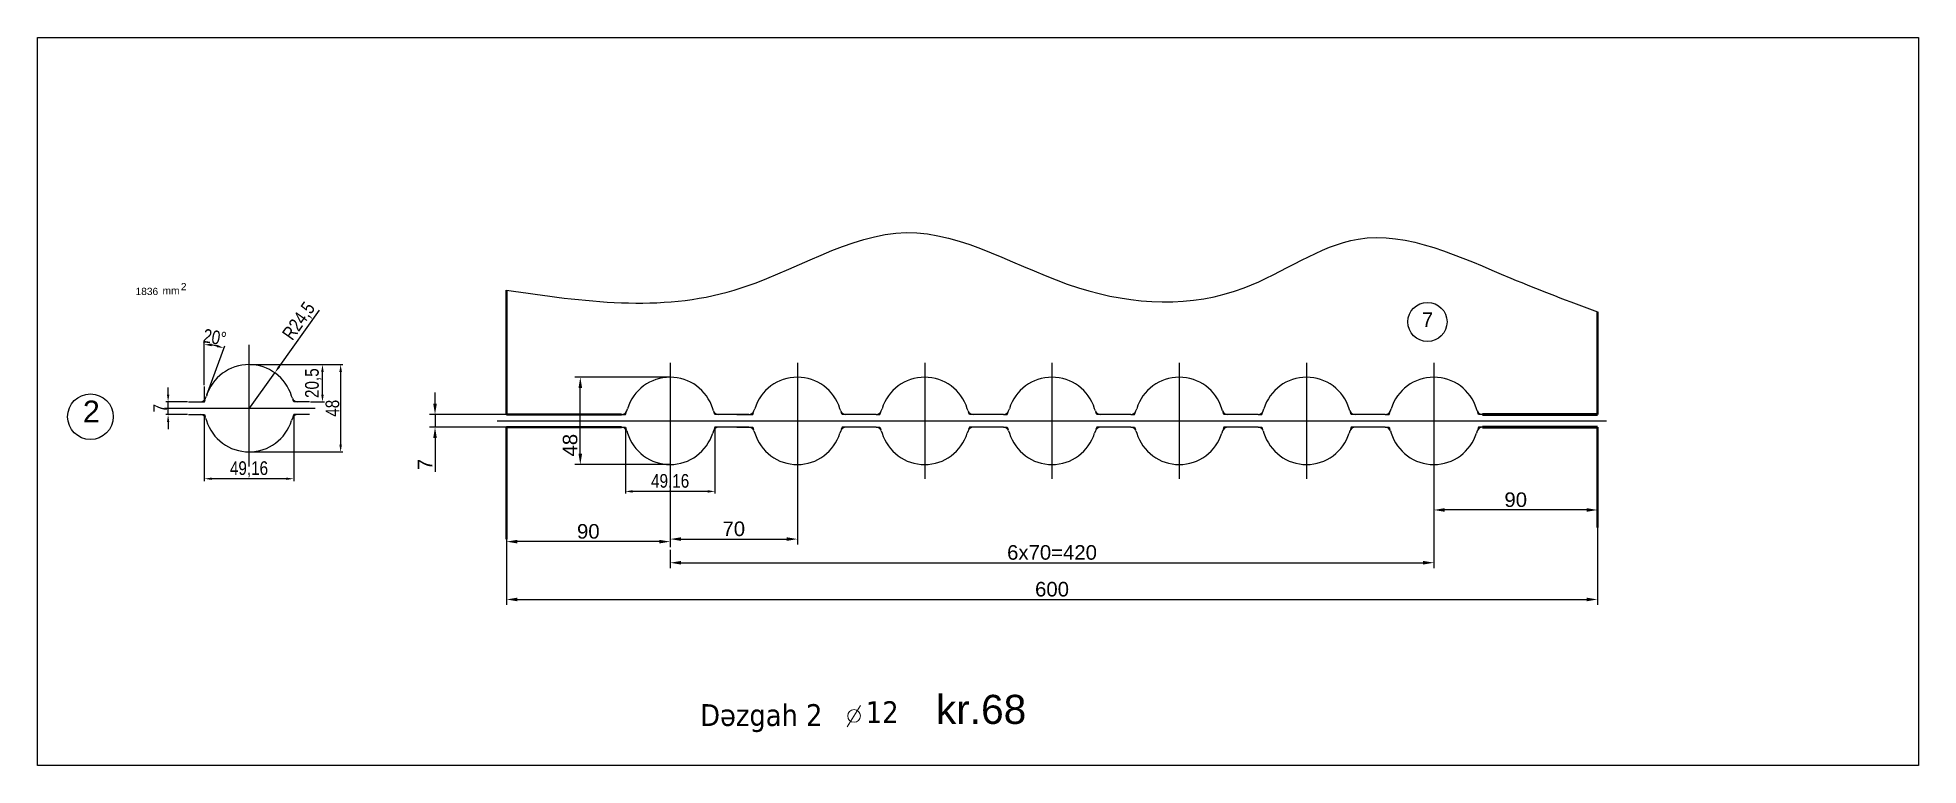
# Model space of a CAD drawing. Header units: millimetres. Extents: x 6647 to 33601, y -1887 to 8501.
# Drawn here: x 32089 to 33123, y 7701 to 8101 of the extents above; entities that cross this region are included whole.
import ezdxf

# ---------------------------------------------------------------- set-up
doc = ezdxf.new("R2010")
doc.units = ezdxf.units.MM
for name, color, linetype, lineweight in [('контурная', 7, 'Continuous', 50), ('размерные', 220, 'Continuous', 25), ('тонкая', 7, 'Continuous', 25), ('тонкий', 7, 'Continuous', 20)]:
    doc.layers.add(name, color=color, linetype=linetype, lineweight=lineweight)
doc.layers.add('осевая', color=4, linetype='Continuous')
doc.styles.add('s1v4', font='ARIAL.TTF', dxfattribs={"height": 4})
doc.styles.add('s3v2.5', font='ARIAL.TTF', dxfattribs={"width": 0.8, "height": 7.5})
doc.styles.add('s4v4', font='ARIAL.TTF', dxfattribs={"height": 16})
doc.styles.get("Standard").update_dxf_attribs({"font": 'ARIAL.TTF'})
doc.dimstyles.new('s2v4', dxfattribs={"dimtxt": 8, "dimasz": 6, "dimexe": 3, "dimexo": 0, "dimgap": 1.5, "dimtad": 1, "dimtxsty": 'Standard', "dimcen": 2.5, "dimadec": 0, "dimazin": 0, "dimtfac": 1, "dimtmove": 0, "dimatfit": 3, "dimfxl": 1, "dimarcsym": 0})
doc.dimstyles.new('s2v4$0', dxfattribs={"dimtxt": 8, "dimasz": 6, "dimexe": 3, "dimexo": 0, "dimgap": 1.5, "dimtad": 1, "dimtxsty": 'Standard', "dimcen": 2.5, "dimadec": 0, "dimazin": 0, "dimtfac": 1, "dimtmove": 0, "dimatfit": 3, "dimfxl": 1, "dimarcsym": 0})
doc.dimstyles.new('s3v2.5', dxfattribs={"dimtxt": 7.5, "dimasz": 4, "dimexe": 1.25, "dimexo": 0.625, "dimtad": 1, "dimtxsty": 's3v2.5', "dimcen": 1.5, "dimclrd": 6, "dimclre": 256, "dimclrt": 1, "dimadec": 0, "dimazin": 0, "dimtfac": 1, "dimtmove": 0, "dimatfit": 3, "dimfxl": 1, "dimlwd": -1, "dimlwe": -1, "dimarcsym": 0})

msp = doc.modelspace()

# ---------------------------------------------------------------- texts
at = {"insert": (32853.465, 7946.069), "char_height": 8, "attachment_point": 5}
msp.add_mtext('7', dxfattribs=at)
at = {"layer": 'размерные', "style": 's4v4'}
msp.add_text('kr.68', height=16, dxfattribs=at).set_placement((32583.1515, 7723.8943))
at = {"layer": 'тонкая', "style": 's1v4'}
for s, p in [('2', (32167.9398, 7962.2471)), ('1836', (32143.0231, 7959.6291)), ('mm', (32157.8699, 7960.1025))]:
    msp.add_text(s, height=4, dxfattribs=at).set_placement(p)
at = {"layer": 'тонкий', "style": 's1v4'}
msp.add_text('2', height=12, dxfattribs=at).set_placement((32114.0469, 7889.6132))
at = {"layer": 'тонкий', "insert": (32544.6018, 7736.3429), "char_height": 12, "width": 33.292, "attachment_point": 1, "style": 's1v4'}
msp.add_mtext('{\\fTahoma|b0|i0|c162|p32;12\\fTxt|b0|i0|c238|p2; }', dxfattribs=at)
at = {"layer": 'тонкий', "insert": (32453.5568, 7734.758), "char_height": 12, "attachment_point": 1, "style": 's1v4'}
msp.add_mtext('{\\fTahoma|b0|i0|c238|p32;Dəzgah \\fTahoma|b0|i0|c0|p32;2}', dxfattribs=at)

# ---------------------------------------------------------------- blocks, each defined once
blk = doc.blocks.new('*D138')
at = {"layer": 'Defpoints', "color": 0, "transparency": 16777216}
for p in [(32947, 7831.9), (32347, 7825.5), (32947, 7792.3)]:
    blk.add_point(p, dxfattribs=at)
at = {"layer": 'тонкий', "color": 0, "lineweight": -2, "transparency": 16777216}
for p, q in [((32947, 7831.9), (32947, 7789.3)), ((32347, 7825.5), (32347, 7789.3)), ((32353, 7792.3), (32941, 7792.3))]:
    blk.add_line(p, q, dxfattribs=at)
at = {"layer": 'тонкий', "color": 0, "transparency": 16777216}
for points in [[(32353, 7793.3), (32353, 7791.3), (32347, 7792.3)], [(32941, 7793.3), (32941, 7791.3), (32947, 7792.3)]]:
    blk.add_solid(points, dxfattribs=at)
at = {"layer": 'тонкий', "color": 0, "transparency": 16777216, "insert": (32647, 7797.9), "char_height": 8, "attachment_point": 5}
blk.add_mtext('600', dxfattribs=at)
blk = doc.blocks.new('*D145')
at = {"layer": 'Defpoints', "color": 0, "transparency": 16777216}
for p in [(32437, 7858.6), (32347, 7845.6), (32347, 7824.1)]:
    blk.add_point(p, dxfattribs=at)
at = {"layer": 'тонкий', "color": 0, "lineweight": -2, "transparency": 16777216}
for p, q in [((32437, 7858.6), (32437, 7821.1)), ((32347, 7845.6), (32347, 7821.1)), ((32431, 7824.1), (32353, 7824.1))]:
    blk.add_line(p, q, dxfattribs=at)
at = {"layer": 'тонкий', "color": 0, "transparency": 16777216}
for points in [[(32353, 7825.1), (32353, 7823.1), (32347, 7824.1)], [(32431, 7825.1), (32431, 7823.1), (32437, 7824.1)]]:
    blk.add_solid(points, dxfattribs=at)
at = {"layer": 'тонкий', "color": 0, "transparency": 16777216, "insert": (32392, 7829.7), "char_height": 8, "attachment_point": 5}
blk.add_mtext('90', dxfattribs=at)
blk = doc.blocks.new('*D146')
at = {"layer": 'Defpoints', "color": 0, "transparency": 16777216}
for p in [(32857, 7858.6), (32857, 7841.5), (32947, 7846.6)]:
    blk.add_point(p, dxfattribs=at)
at = {"layer": 'тонкий', "color": 0, "lineweight": -2, "transparency": 16777216}
for p, q in [((32857, 7858.6), (32857, 7838.5)), ((32941, 7841.5), (32863, 7841.5)), ((32947, 7846.6), (32947, 7838.5))]:
    blk.add_line(p, q, dxfattribs=at)
at = {"layer": 'тонкий', "color": 0, "transparency": 16777216}
for points in [[(32863, 7842.5), (32863, 7840.5), (32857, 7841.5)], [(32941, 7842.5), (32941, 7840.5), (32947, 7841.5)]]:
    blk.add_solid(points, dxfattribs=at)
at = {"layer": 'тонкий', "color": 0, "transparency": 16777216, "insert": (32902, 7847.1), "char_height": 8, "attachment_point": 5}
blk.add_mtext('90', dxfattribs=at)
blk = doc.blocks.new('*D83')
at = {"layer": 'Defpoints', "color": 0, "transparency": 16777216}
for p in [(32857, 7838.5), (32437, 7819.5), (32857, 7812.5)]:
    blk.add_point(p, dxfattribs=at)
at = {"layer": 'тонкий', "color": 0, "lineweight": -2, "transparency": 16777216}
for p, q in [((32857, 7838.5), (32857, 7809.5)), ((32437, 7819.5), (32437, 7809.5)), ((32443, 7812.5), (32851, 7812.5))]:
    blk.add_line(p, q, dxfattribs=at)
at = {"layer": 'тонкий', "color": 0, "transparency": 16777216}
for points in [[(32443, 7813.5), (32443, 7811.5), (32437, 7812.5)], [(32851, 7813.5), (32851, 7811.5), (32857, 7812.5)]]:
    blk.add_solid(points, dxfattribs=at)
at = {"layer": 'тонкий', "color": 0, "transparency": 16777216, "insert": (32647, 7818.1), "char_height": 8, "attachment_point": 5}
blk.add_mtext('6x70=420', dxfattribs=at)
blk = doc.blocks.new('*D279')
at = {"layer": 'Defpoints', "color": 0, "transparency": 16777216}
for p in [(32307.7, 7894), (32347, 7894), (32347, 7887)]:
    blk.add_point(p, dxfattribs=at)
at = {"layer": 'тонкий', "color": 0, "lineweight": -2, "transparency": 16777216}
for p, q in [((32307.7, 7900), (32307.7, 7906)), ((32347, 7894), (32304.7, 7894)), ((32307.7, 7894), (32307.7, 7887)), ((32347, 7887), (32304.7, 7887)), ((32307.7, 7881), (32307.7, 7862.4))]:
    blk.add_line(p, q, dxfattribs=at)
at = {"layer": 'тонкий', "color": 0, "transparency": 16777216}
for points in [[(32306.7, 7900), (32308.7, 7900), (32307.7, 7894)], [(32306.7, 7881), (32308.7, 7881), (32307.7, 7887)]]:
    blk.add_solid(points, dxfattribs=at)
at = {"layer": 'тонкий', "color": 0, "transparency": 16777216, "insert": (32302.2, 7866.5), "char_height": 8, "attachment_point": 5, "rotation": 90}
blk.add_mtext('7', dxfattribs=at)
blk = doc.blocks.new('*D171')
at = {"layer": 'Defpoints', "color": 0, "transparency": 16777216}
for p in [(32205.4, 7921.4), (32205.4, 7873.4), (32255.8, 7873.4)]:
    blk.add_point(p, dxfattribs=at)
at = {"layer": 'тонкая', "transparency": 16777216}
for p, q in [((32206.1, 7921.4), (32257, 7921.4)), ((32206.1, 7873.4), (32257, 7873.4))]:
    blk.add_line(p, q, dxfattribs=at)
at = {"layer": 'тонкая', "color": 6, "transparency": 16777216}
blk.add_line((32255.8, 7917.4), (32255.8, 7877.4), dxfattribs=at)
for points in [[(32255.1, 7917.4), (32256.5, 7917.4), (32255.8, 7921.4)], [(32255.1, 7877.4), (32256.5, 7877.4), (32255.8, 7873.4)]]:
    blk.add_solid(points, dxfattribs=at)
at = {"layer": 'тонкая', "color": 1, "transparency": 16777216, "insert": (32251.3, 7897.4), "char_height": 7.5, "attachment_point": 5, "rotation": 90, "style": 's3v2.5'}
blk.add_mtext('48', dxfattribs=at)
blk = doc.blocks.new('*D172')
at = {"layer": 'Defpoints', "color": 0, "transparency": 16777216}
for p in [(32180.8, 7893.9), (32230, 7893.9), (32180.8, 7858.7)]:
    blk.add_point(p, dxfattribs=at)
at = {"layer": 'тонкая', "transparency": 16777216}
for p, q in [((32180.8, 7893.3), (32180.8, 7857.4)), ((32230, 7893.3), (32230, 7857.4))]:
    blk.add_line(p, q, dxfattribs=at)
at = {"layer": 'тонкая', "color": 6, "transparency": 16777216}
blk.add_line((32226, 7858.7), (32184.8, 7858.7), dxfattribs=at)
for points in [[(32184.8, 7859.3), (32184.8, 7858), (32180.8, 7858.7)], [(32226, 7859.3), (32226, 7858), (32230, 7858.7)]]:
    blk.add_solid(points, dxfattribs=at)
at = {"layer": 'тонкая', "color": 1, "transparency": 16777216, "insert": (32205.4, 7863.8), "char_height": 7.5, "attachment_point": 5, "style": 's3v2.5'}
blk.add_mtext('49,16', dxfattribs=at)
blk = doc.blocks.new('*D173')
at = {"layer": 'Defpoints', "color": 0, "transparency": 16777216}
for p in [(32160.9, 7900.9), (32172.1, 7900.9), (32172.1, 7893.9)]:
    blk.add_point(p, dxfattribs=at)
at = {"layer": 'тонкая', "color": 6, "transparency": 16777216}
for p, q in [((32160.9, 7904.9), (32160.9, 7908.9)), ((32160.9, 7893.9), (32160.9, 7900.9)), ((32160.9, 7889.9), (32160.9, 7885.9))]:
    blk.add_line(p, q, dxfattribs=at)
at = {"layer": 'тонкая', "transparency": 16777216}
for p, q in [((32171.5, 7900.9), (32159.7, 7900.9)), ((32171.5, 7893.9), (32159.7, 7893.9))]:
    blk.add_line(p, q, dxfattribs=at)
at = {"layer": 'тонкая', "color": 6, "transparency": 16777216}
for points in [[(32160.3, 7904.9), (32161.6, 7904.9), (32160.9, 7900.9)], [(32160.3, 7889.9), (32161.6, 7889.9), (32160.9, 7893.9)]]:
    blk.add_solid(points, dxfattribs=at)
at = {"layer": 'тонкая', "color": 1, "transparency": 16777216, "insert": (32156.5, 7897.4), "char_height": 7.5, "attachment_point": 5, "rotation": 90, "style": 's3v2.5'}
blk.add_mtext('7', dxfattribs=at)
blk = doc.blocks.new('*D174')
at = {"layer": 'Defpoints', "color": 0, "transparency": 16777216}
for p in [(32219.6, 7916.9), (32205.4, 7896.9)]:
    blk.add_point(p, dxfattribs=at)
at = {"layer": 'тонкая', "color": 6, "transparency": 16777216}
for p, q in [((32244, 7951.3), (32221.9, 7920.2)), ((32205.4, 7896.9), (32219.6, 7916.9))]:
    blk.add_line(p, q, dxfattribs=at)
blk.add_solid([(32221.4, 7920.6), (32222.4, 7919.8), (32219.6, 7916.9)], dxfattribs=at)
at = {"layer": 'тонкая', "color": 1, "transparency": 16777216, "insert": (32233.2, 7945.1), "char_height": 7.5, "attachment_point": 5, "rotation": 54.7056, "style": 's3v2.5'}
blk.add_mtext('R24,5', dxfattribs=at)
blk = doc.blocks.new('*D175')
at = {"layer": 'Defpoints', "color": 0, "transparency": 16777216}
for p in [(32238.7, 7921.4), (32245.8, 7921.4), (32238.7, 7900.9)]:
    blk.add_point(p, dxfattribs=at)
at = {"layer": 'тонкая', "transparency": 16777216}
for p, q in [((32239.3, 7921.4), (32247, 7921.4)), ((32239.3, 7900.9), (32247, 7900.9))]:
    blk.add_line(p, q, dxfattribs=at)
at = {"layer": 'тонкая', "color": 6, "transparency": 16777216}
blk.add_line((32245.8, 7904.9), (32245.8, 7917.4), dxfattribs=at)
for points in [[(32245.1, 7917.4), (32246.5, 7917.4), (32245.8, 7921.4)], [(32245.1, 7904.9), (32246.5, 7904.9), (32245.8, 7900.9)]]:
    blk.add_solid(points, dxfattribs=at)
at = {"layer": 'тонкая', "color": 1, "transparency": 16777216, "insert": (32240.7, 7911.2), "char_height": 7.5, "attachment_point": 5, "rotation": 90, "style": 's3v2.5'}
blk.add_mtext('20,5', dxfattribs=at)
blk = doc.blocks.new('*D176')
at = {"layer": 'Defpoints', "color": 0, "transparency": 16777216}
for p in [(32188.1, 7931.6), (32180.8, 7909.4), (32181.6, 7902.9), (32182, 7904.1), (32180.8, 7900.9)]:
    blk.add_point(p, dxfattribs=at)
at = {"layer": 'тонкая', "transparency": 16777216}
for p, q in [((32180.8, 7910.1), (32180.8, 7933.7)), ((32182.2, 7904.7), (32192.1, 7931.7))]:
    blk.add_line(p, q, dxfattribs=at)
at = {"layer": 'тонкая', "color": 6, "transparency": 16777216}
blk.add_arc((32180.8, 7900.9), 31.5, 77.2723, 82.7277, dxfattribs=at)
for points in [[(32184.8, 7931.5), (32184.9, 7932.9), (32180.8, 7932.4)], [(32188, 7932.3), (32187.6, 7931), (32191.6, 7930.5)]]:
    blk.add_solid(points, dxfattribs=at)
at = {"layer": 'тонкая', "color": 1, "transparency": 16777216, "insert": (32186.6, 7936.4), "char_height": 7.5, "attachment_point": 5, "rotation": 350.804, "style": 's3v2.5'}
blk.add_mtext('20°', dxfattribs=at)
blk = doc.blocks.new('*D177')
at = {"layer": 'Defpoints', "color": 0, "transparency": 16777216}
for p in [(32412.4, 7887), (32461.6, 7887), (32412.4, 7851.7)]:
    blk.add_point(p, dxfattribs=at)
at = {"layer": 'тонкая', "transparency": 16777216}
for p, q in [((32412.4, 7886.3), (32412.4, 7850.5)), ((32461.6, 7886.3), (32461.6, 7850.5))]:
    blk.add_line(p, q, dxfattribs=at)
at = {"layer": 'тонкая', "color": 6, "transparency": 16777216}
blk.add_line((32457.6, 7851.7), (32416.4, 7851.7), dxfattribs=at)
for points in [[(32416.4, 7852.4), (32416.4, 7851), (32412.4, 7851.7)], [(32457.6, 7852.4), (32457.6, 7851), (32461.6, 7851.7)]]:
    blk.add_solid(points, dxfattribs=at)
at = {"layer": 'тонкая', "color": 1, "transparency": 16777216, "insert": (32437, 7856.8), "char_height": 7.5, "attachment_point": 5, "style": 's3v2.5'}
blk.add_mtext('49,16', dxfattribs=at)
blk = doc.blocks.new('*D178')
at = {"layer": 'Defpoints', "color": 0, "transparency": 16777216}
for p in [(32507, 7858.6), (32437, 7836.2), (32507, 7825.5)]:
    blk.add_point(p, dxfattribs=at)
at = {"layer": 'тонкий', "color": 0, "lineweight": -2, "transparency": 16777216}
for p, q in [((32507, 7858.6), (32507, 7822.5)), ((32437, 7836.2), (32437, 7822.5)), ((32443, 7825.5), (32501, 7825.5))]:
    blk.add_line(p, q, dxfattribs=at)
at = {"layer": 'тонкий', "color": 0, "transparency": 16777216}
for points in [[(32443, 7826.5), (32443, 7824.5), (32437, 7825.5)], [(32501, 7826.5), (32501, 7824.5), (32507, 7825.5)]]:
    blk.add_solid(points, dxfattribs=at)
at = {"layer": 'тонкий', "color": 0, "transparency": 16777216, "insert": (32472, 7831.1), "char_height": 8, "attachment_point": 5}
blk.add_mtext('70', dxfattribs=at)
blk = doc.blocks.new('*D179')
at = {"layer": 'Defpoints', "color": 0, "transparency": 16777216}
for p in [(32387.6, 7914.5), (32437, 7914.5), (32437, 7866.5)]:
    blk.add_point(p, dxfattribs=at)
at = {"layer": 'тонкий', "color": 0, "lineweight": -2, "transparency": 16777216}
for p, q in [((32437, 7914.5), (32384.6, 7914.5)), ((32387.6, 7872.5), (32387.6, 7908.5)), ((32437, 7866.5), (32384.6, 7866.5))]:
    blk.add_line(p, q, dxfattribs=at)
at = {"layer": 'тонкий', "color": 0, "transparency": 16777216}
for points in [[(32386.6, 7908.5), (32388.6, 7908.5), (32387.6, 7914.5)], [(32386.6, 7872.5), (32388.6, 7872.5), (32387.6, 7866.5)]]:
    blk.add_solid(points, dxfattribs=at)
at = {"layer": 'тонкий', "color": 0, "transparency": 16777216, "insert": (32382, 7877.1), "char_height": 8, "attachment_point": 5, "rotation": 90}
blk.add_mtext('48', dxfattribs=at)

# ---------------------------------------------------------------- dimensions: what is measured, and where the dimension line sits
at = {"layer": 'тонкая'}
dim = msp.add_radius_dim(center=(32205.4299, 7896.9098), mpoint=(32219.5854, 7916.9066), dimstyle='s3v2.5', dxfattribs=at)
dim.commit()
dim.dimension.update_dxf_attribs({"geometry": '*D174', "text_midpoint": (32237.4189, 7942.099), "dimtype": 164})
dim = msp.add_angular_dim_2l(base=(32188.1204, 7931.5953), line1=((32180.8478, 7900.9098), (32180.8478, 7909.4422)), line2=((32181.5663, 7902.8838), (32182.0072, 7904.0952)), dimstyle='s3v2.5', dxfattribs=at)
dim.commit()
dim.dimension.update_dxf_attribs({"geometry": '*D176', "text_midpoint": (32185.8876, 7932.0401), "dimtype": 162})
for base, p1, p2, picture, middle in [((32255.7875, 7873.4098), (32205.4299, 7921.4098), (32205.4299, 7873.4098), '*D171', (32251.3332, 7897.4098)), ((32245.7876, 7921.4098), (32238.7116, 7900.9098), (32238.7116, 7921.4098), '*D175', (32240.6554, 7911.1598)), ((32160.9203, 7900.9098), (32172.1482, 7893.9098), (32172.1482, 7900.9098), '*D173', (32156.5453, 7897.4098))]:
    dim = msp.add_linear_dim(base=base, p1=p1, p2=p2, angle=90, dimstyle='s3v2.5', dxfattribs=at)
    dim.commit()
    dim.dimension.update_dxf_attribs({"geometry": picture, "text_midpoint": middle})
for base, p1, p2, picture, middle in [((32180.8478, 7858.659), (32230.0119, 7893.9098), (32180.8478, 7893.9098), '*D172', (32205.4299, 7863.7912)), ((32412.3908, 7851.7117), (32461.5548, 7886.9625), (32412.3908, 7886.9625), '*D177', (32436.9728, 7856.8438))]:
    dim = msp.add_linear_dim(base=base, p1=p1, p2=p2, dimstyle='s3v2.5', dxfattribs=at)
    dim.commit()
    dim.dimension.update_dxf_attribs({"geometry": picture, "text_midpoint": middle})
at = {"layer": 'тонкий'}
for base, p1, p2, dimstyle, picture, middle in [((32387.621, 7914.4625), (32436.9728, 7866.4625), (32436.9768, 7914.4625), 's2v4$0', '*D179', (32387.621, 7877.0772)), ((32307.7164, 7893.9625), (32346.9768, 7886.9625), (32346.9768, 7893.9625), 's2v4', '*D279', (32307.7164, 7866.5335))]:
    dim = msp.add_linear_dim(base=base, p1=p1, p2=p2, angle=90, dimstyle=dimstyle, dxfattribs=at)
    dim.commit()
    dim.dimension.update_dxf_attribs({"geometry": picture, "text_midpoint": middle, "dimtype": 160})
for base, p1, p2, dimstyle, picture, middle in [((32346.9768, 7824.0893), (32436.9768, 7858.6427), (32346.9768, 7845.6016), 's2v4', '*D145', (32391.9768, 7829.6739)), ((32506.9768, 7825.5214), (32436.9768, 7836.2435), (32506.9768, 7858.6427), 's2v4$0', '*D178', (32471.9768, 7831.106)), ((32856.9768, 7841.5472), (32946.9768, 7846.635), (32856.9768, 7858.6427), 's2v4', '*D146', (32901.9768, 7847.1318)), ((32946.9768, 7792.3016), (32346.9768, 7825.4737), (32946.9768, 7831.8859), 's2v4', '*D138', (32646.9768, 7797.8862))]:
    dim = msp.add_linear_dim(base=base, p1=p1, p2=p2, dimstyle=dimstyle, dxfattribs=at)
    dim.commit()
    dim.dimension.update_dxf_attribs({"geometry": picture, "text_midpoint": middle})
dim = msp.add_linear_dim(base=(32856.9768, 7812.4668), p1=(32436.9768, 7819.5214), p2=(32856.9768, 7838.5472), text='6x70=<>', dimstyle='s2v4', dxfattribs=at)
dim.commit()
dim.dimension.update_dxf_attribs({"geometry": '*D83', "text_midpoint": (32646.9768, 7818.0513)})

# ---------------------------------------------------------------- linework, layer by layer
at = {"lineweight": 40}
for p, q in [((32346.9768, 7893.9625), (32346.9768, 7962.2896)), ((32946.9768, 7893.9625), (32946.9768, 7950.3878)), ((32410.2902, 7893.9625), (32346.9768, 7893.9625)), ((32346.9768, 7886.9625), (32346.9768, 7825.4737)), ((32410.2902, 7886.9625), (32346.9768, 7886.9625)), ((32946.9768, 7886.9625), (32946.9768, 7831.8859))]:
    msp.add_line(p, q, dxfattribs=at)
at = {"color": 2}
msp.add_lwpolyline([(32089.1597, 7701.1184), (32089.1597, 8101.1184), (33123.4259, 8101.1184), (33123.4259, 7701.1184), (32089.1597, 7701.1184), (32089.1597, 8101.1184)], dxfattribs=at)
msp.add_circle((32853.467, 7944.8632), 10.7536)
at = {"layer": 'контурная'}
for p, q in [((32883.6555, 7893.9625), (32946.9768, 7893.9625)), ((32883.6555, 7886.9625), (32946.9768, 7886.9625))]:
    msp.add_line(p, q, dxfattribs=at)
at = {"layer": 'осевая'}
for p, q in [((32205.4299, 7865.3432), (32205.4299, 7932.2502)), ((32436.9768, 7922.2823), (32436.9768, 7858.6427)), ((32506.9768, 7922.2823), (32506.9768, 7858.6427)), ((32576.9768, 7922.2823), (32576.9768, 7858.6427)), ((32646.9768, 7922.2823), (32646.9768, 7858.6427)), ((32716.9768, 7922.2823), (32716.9768, 7858.6427)), ((32786.9768, 7922.2823), (32786.9768, 7858.6427)), ((32856.9768, 7922.2823), (32856.9768, 7858.6427)), ((32158.9865, 7897.4098), (32241.7887, 7897.4098)), ((32341.8657, 7890.4625), (32583.9768, 7890.4625)), ((32394.9356, 7890.4625), (32485.3166, 7890.4625)), ((32411.1794, 7890.4625), (32493.9816, 7890.4625)), ((32583.9768, 7890.4625), (32951.908, 7890.4625))]:
    msp.add_line(p, q, dxfattribs=at)
at = {"layer": 'размерные'}
msp.add_line((32180.8478, 7900.9098), (32180.8478, 7909.4422), dxfattribs=at)
msp.add_spline([(32346.9768, 7962.2896), (32472.1448, 7962.2896), (32566.8595, 7993.9623), (32661.5743, 7963.6145), (32752.7148, 7963.6145), (32815.2622, 7990.392), (32899.2546, 7968.97), (32946.9768, 7950.3878)], degree=3, dxfattribs=at)
at = {"layer": 'тонкая'}
for p, q in [((32180.8478, 7900.9098), (32181.2801, 7902.0975)), ((32181.5663, 7902.8838), (32182.0072, 7904.0952)), ((32229.2935, 7902.8838), (32228.8525, 7904.0952)), ((32230.0119, 7900.9098), (32229.5796, 7902.0975)), ((32172.1482, 7900.9098), (32178.7472, 7900.9098)), ((32172.1482, 7893.9098), (32178.7472, 7893.9098)), ((32178.7472, 7900.9098), (32180.8478, 7900.9098)), ((32178.7472, 7893.9098), (32180.8478, 7893.9098)), ((32180.8478, 7893.9098), (32181.2801, 7892.7221)), ((32181.5663, 7891.9359), (32182.0072, 7890.7244)), ((32229.2935, 7891.9359), (32228.8525, 7890.7244)), ((32230.0119, 7893.9098), (32229.5796, 7892.7221)), ((32232.1125, 7900.9098), (32230.0119, 7900.9098)), ((32232.1125, 7893.9098), (32230.0119, 7893.9098)), ((32238.7116, 7900.9098), (32232.1125, 7900.9098)), ((32238.7116, 7893.9098), (32232.1125, 7893.9098)), ((32403.6911, 7893.9625), (32410.2902, 7893.9625)), ((32410.2902, 7893.9625), (32412.3908, 7893.9625)), ((32412.3908, 7893.9625), (32412.8231, 7895.1502)), ((32413.1092, 7895.9365), (32413.5502, 7897.1479)), ((32460.8364, 7895.9365), (32460.3954, 7897.1479)), ((32461.5548, 7893.9625), (32461.1226, 7895.1502)), ((32463.6555, 7893.9625), (32461.5548, 7893.9625)), ((32480.2902, 7893.9625), (32463.6555, 7893.9625)), ((32473.6911, 7893.9625), (32480.2902, 7893.9625)), ((32480.2902, 7893.9625), (32482.3908, 7893.9625)), ((32482.3908, 7893.9625), (32482.8231, 7895.1502)), ((32483.1092, 7895.9365), (32483.5502, 7897.1479)), ((32530.8364, 7895.9365), (32530.3954, 7897.1479)), ((32531.5548, 7893.9625), (32531.1226, 7895.1502)), ((32533.6555, 7893.9625), (32531.5548, 7893.9625)), ((32550.2902, 7893.9625), (32533.6555, 7893.9625)), ((32550.2902, 7893.9625), (32552.3908, 7893.9625)), ((32552.3908, 7893.9625), (32552.8231, 7895.1502)), ((32553.1092, 7895.9365), (32553.5502, 7897.1479)), ((32600.8364, 7895.9365), (32600.3954, 7897.1479)), ((32601.5548, 7893.9625), (32601.1226, 7895.1502)), ((32603.6555, 7893.9625), (32601.5548, 7893.9625)), ((32620.2902, 7893.9625), (32603.6555, 7893.9625)), ((32620.2902, 7893.9625), (32622.3908, 7893.9625)), ((32622.3908, 7893.9625), (32622.8231, 7895.1502)), ((32623.1092, 7895.9365), (32623.5502, 7897.1479)), ((32670.8364, 7895.9365), (32670.3954, 7897.1479)), ((32671.5548, 7893.9625), (32671.1226, 7895.1502)), ((32673.6555, 7893.9625), (32671.5548, 7893.9625)), ((32690.2902, 7893.9625), (32673.6555, 7893.9625)), ((32690.2902, 7893.9625), (32692.3908, 7893.9625)), ((32692.3908, 7893.9625), (32692.8231, 7895.1502)), ((32693.1092, 7895.9365), (32693.5502, 7897.1479)), ((32740.8364, 7895.9365), (32740.3954, 7897.1479)), ((32741.5548, 7893.9625), (32741.1226, 7895.1502)), ((32743.6555, 7893.9625), (32741.5548, 7893.9625)), ((32760.2902, 7893.9625), (32743.6555, 7893.9625)), ((32760.2902, 7893.9625), (32762.3908, 7893.9625)), ((32762.3908, 7893.9625), (32762.8231, 7895.1502)), ((32763.1092, 7895.9365), (32763.5502, 7897.1479)), ((32810.8364, 7895.9365), (32810.3954, 7897.1479)), ((32811.5548, 7893.9625), (32811.1226, 7895.1502)), ((32813.6555, 7893.9625), (32811.5548, 7893.9625)), ((32830.2902, 7893.9625), (32813.6555, 7893.9625)), ((32830.2902, 7893.9625), (32832.3908, 7893.9625)), ((32832.3908, 7893.9625), (32832.8231, 7895.1502)), ((32833.1092, 7895.9365), (32833.5502, 7897.1479)), ((32880.8364, 7895.9365), (32880.3954, 7897.1479)), ((32881.5548, 7893.9625), (32881.1226, 7895.1502)), ((32883.6555, 7893.9625), (32881.5548, 7893.9625)), ((32893.2902, 7893.9625), (32883.6555, 7893.9625)), ((32403.6911, 7886.9625), (32410.2902, 7886.9625)), ((32410.2902, 7886.9625), (32412.3908, 7886.9625)), ((32412.3908, 7886.9625), (32412.8231, 7885.7748)), ((32413.1092, 7884.9886), (32413.5502, 7883.7771)), ((32460.8364, 7884.9886), (32460.3954, 7883.7771)), ((32461.5548, 7886.9625), (32461.1226, 7885.7748)), ((32463.6555, 7886.9625), (32461.5548, 7886.9625)), ((32480.2902, 7886.9625), (32463.6555, 7886.9625)), ((32473.6911, 7886.9625), (32480.2902, 7886.9625)), ((32480.2902, 7886.9625), (32482.3908, 7886.9625)), ((32482.3908, 7886.9625), (32482.8231, 7885.7748)), ((32483.1092, 7884.9886), (32483.5502, 7883.7771)), ((32530.8364, 7884.9886), (32530.3954, 7883.7771)), ((32531.5548, 7886.9625), (32531.1226, 7885.7748)), ((32533.6555, 7886.9625), (32531.5548, 7886.9625)), ((32550.2902, 7886.9625), (32533.6555, 7886.9625)), ((32550.2902, 7886.9625), (32552.3908, 7886.9625)), ((32552.3908, 7886.9625), (32552.8231, 7885.7748)), ((32553.1092, 7884.9886), (32553.5502, 7883.7771)), ((32600.8364, 7884.9886), (32600.3954, 7883.7771)), ((32601.5548, 7886.9625), (32601.1226, 7885.7748)), ((32603.6555, 7886.9625), (32601.5548, 7886.9625)), ((32620.2902, 7886.9625), (32603.6555, 7886.9625)), ((32620.2902, 7886.9625), (32622.3908, 7886.9625)), ((32622.3908, 7886.9625), (32622.8231, 7885.7748)), ((32623.1092, 7884.9886), (32623.5502, 7883.7771)), ((32670.8364, 7884.9886), (32670.3954, 7883.7771)), ((32671.5548, 7886.9625), (32671.1226, 7885.7748)), ((32673.6555, 7886.9625), (32671.5548, 7886.9625)), ((32690.2902, 7886.9625), (32673.6555, 7886.9625)), ((32690.2902, 7886.9625), (32692.3908, 7886.9625)), ((32692.3908, 7886.9625), (32692.8231, 7885.7748)), ((32693.1092, 7884.9886), (32693.5502, 7883.7771)), ((32740.8364, 7884.9886), (32740.3954, 7883.7771)), ((32741.5548, 7886.9625), (32741.1226, 7885.7748)), ((32743.6555, 7886.9625), (32741.5548, 7886.9625)), ((32760.2902, 7886.9625), (32743.6555, 7886.9625)), ((32760.2902, 7886.9625), (32762.3908, 7886.9625)), ((32762.3908, 7886.9625), (32762.8231, 7885.7748)), ((32763.1092, 7884.9886), (32763.5502, 7883.7771)), ((32810.8364, 7884.9886), (32810.3954, 7883.7771)), ((32811.5548, 7886.9625), (32811.1226, 7885.7748)), ((32813.6555, 7886.9625), (32811.5548, 7886.9625)), ((32830.2902, 7886.9625), (32813.6555, 7886.9625)), ((32830.2902, 7886.9625), (32832.3908, 7886.9625)), ((32832.3908, 7886.9625), (32832.8231, 7885.7748)), ((32833.1092, 7884.9886), (32833.5502, 7883.7771)), ((32880.8364, 7884.9886), (32880.3954, 7883.7771)), ((32881.5548, 7886.9625), (32881.1226, 7885.7748)), ((32883.6555, 7886.9625), (32881.5548, 7886.9625)), ((32893.2902, 7886.9625), (32883.6555, 7886.9625))]:
    msp.add_line(p, q, dxfattribs=at)
msp.add_circle((32118.21, 7892.7637), 12.5323, dxfattribs=at)
for centre, radius, start, end in [((32205.4299, 7896.9098), 24.5, 17.0545261, 162.9454739), ((32436.9728, 7889.9625), 24.5, 17.0545261, 162.9454739), ((32506.9728, 7889.9625), 24.5, 17.0545261, 162.9454739), ((32576.9728, 7889.9625), 24.5, 17.0545261, 162.9454739), ((32646.9728, 7889.9625), 24.5, 17.0545261, 162.9454739), ((32716.9728, 7889.9625), 24.5, 17.0545261, 162.9454739), ((32786.9728, 7889.9625), 24.5, 17.0545261, 162.9454739), ((32856.9728, 7889.9625), 24.5, 17.0545261, 162.9454739), ((32178.7472, 7903.9098), 3, 270, 340), ((32232.1125, 7903.9098), 3, 200, 270), ((32178.7472, 7890.9098), 3, 20, 90), ((32232.1125, 7890.9098), 3, 90, 160), ((32410.2902, 7896.9625), 3, 270, 340), ((32463.6555, 7896.9625), 3, 200, 270), ((32480.2902, 7896.9625), 3, 270, 340), ((32533.6555, 7896.9625), 3, 200, 270), ((32550.2902, 7896.9625), 3, 270, 340), ((32603.6555, 7896.9625), 3, 200, 270), ((32620.2902, 7896.9625), 3, 270, 340), ((32673.6555, 7896.9625), 3, 200, 270), ((32690.2902, 7896.9625), 3, 270, 340), ((32743.6555, 7896.9625), 3, 200, 270), ((32760.2902, 7896.9625), 3, 270, 340), ((32813.6555, 7896.9625), 3, 200, 270), ((32830.2902, 7896.9625), 3, 270, 340), ((32883.6555, 7896.9625), 3, 200, 270), ((32205.4299, 7897.9098), 24.5, 197.0545261, 342.9454739), ((32410.2902, 7883.9625), 3, 20, 90), ((32436.9728, 7890.9625), 24.5, 197.0545261, 342.9454739), ((32463.6555, 7883.9625), 3, 90, 160), ((32480.2902, 7883.9625), 3, 20, 90), ((32506.9728, 7890.9625), 24.5, 197.0545261, 342.9454739), ((32533.6555, 7883.9625), 3, 90, 160), ((32550.2902, 7883.9625), 3, 20, 90), ((32576.9728, 7890.9625), 24.5, 197.0545261, 342.9454739), ((32603.6555, 7883.9625), 3, 90, 160), ((32620.2902, 7883.9625), 3, 20, 90), ((32646.9728, 7890.9625), 24.5, 197.0545261, 342.9454739), ((32673.6555, 7883.9625), 3, 90, 160), ((32690.2902, 7883.9625), 3, 20, 90), ((32716.9728, 7890.9625), 24.5, 197.0545261, 342.9454739), ((32743.6555, 7883.9625), 3, 90, 160), ((32760.2902, 7883.9625), 3, 20, 90), ((32786.9728, 7890.9625), 24.5, 197.0545261, 342.9454739), ((32813.6555, 7883.9625), 3, 90, 160), ((32830.2902, 7883.9625), 3, 20, 90), ((32856.9728, 7890.9625), 24.5, 197.0545261, 342.9454739), ((32883.6555, 7883.9625), 3, 90, 160)]:
    msp.add_arc(centre, radius, start, end, dxfattribs=at)
at = {"layer": 'тонкий'}
msp.add_line((32534.412, 7722.2716), (32541.6938, 7734.0388), dxfattribs=at)
msp.add_circle((32538.1353, 7728.2883), 3.4722, dxfattribs=at)

msp.set_redraw_order([(e.dxf.handle, doc.entitydb.next_handle()) for e in msp.query("TEXT MTEXT ATTDEF DIMENSION ARC_DIMENSION")])  # texts and dimensions are drawn at this point

doc.saveas('drawing.dxf')
